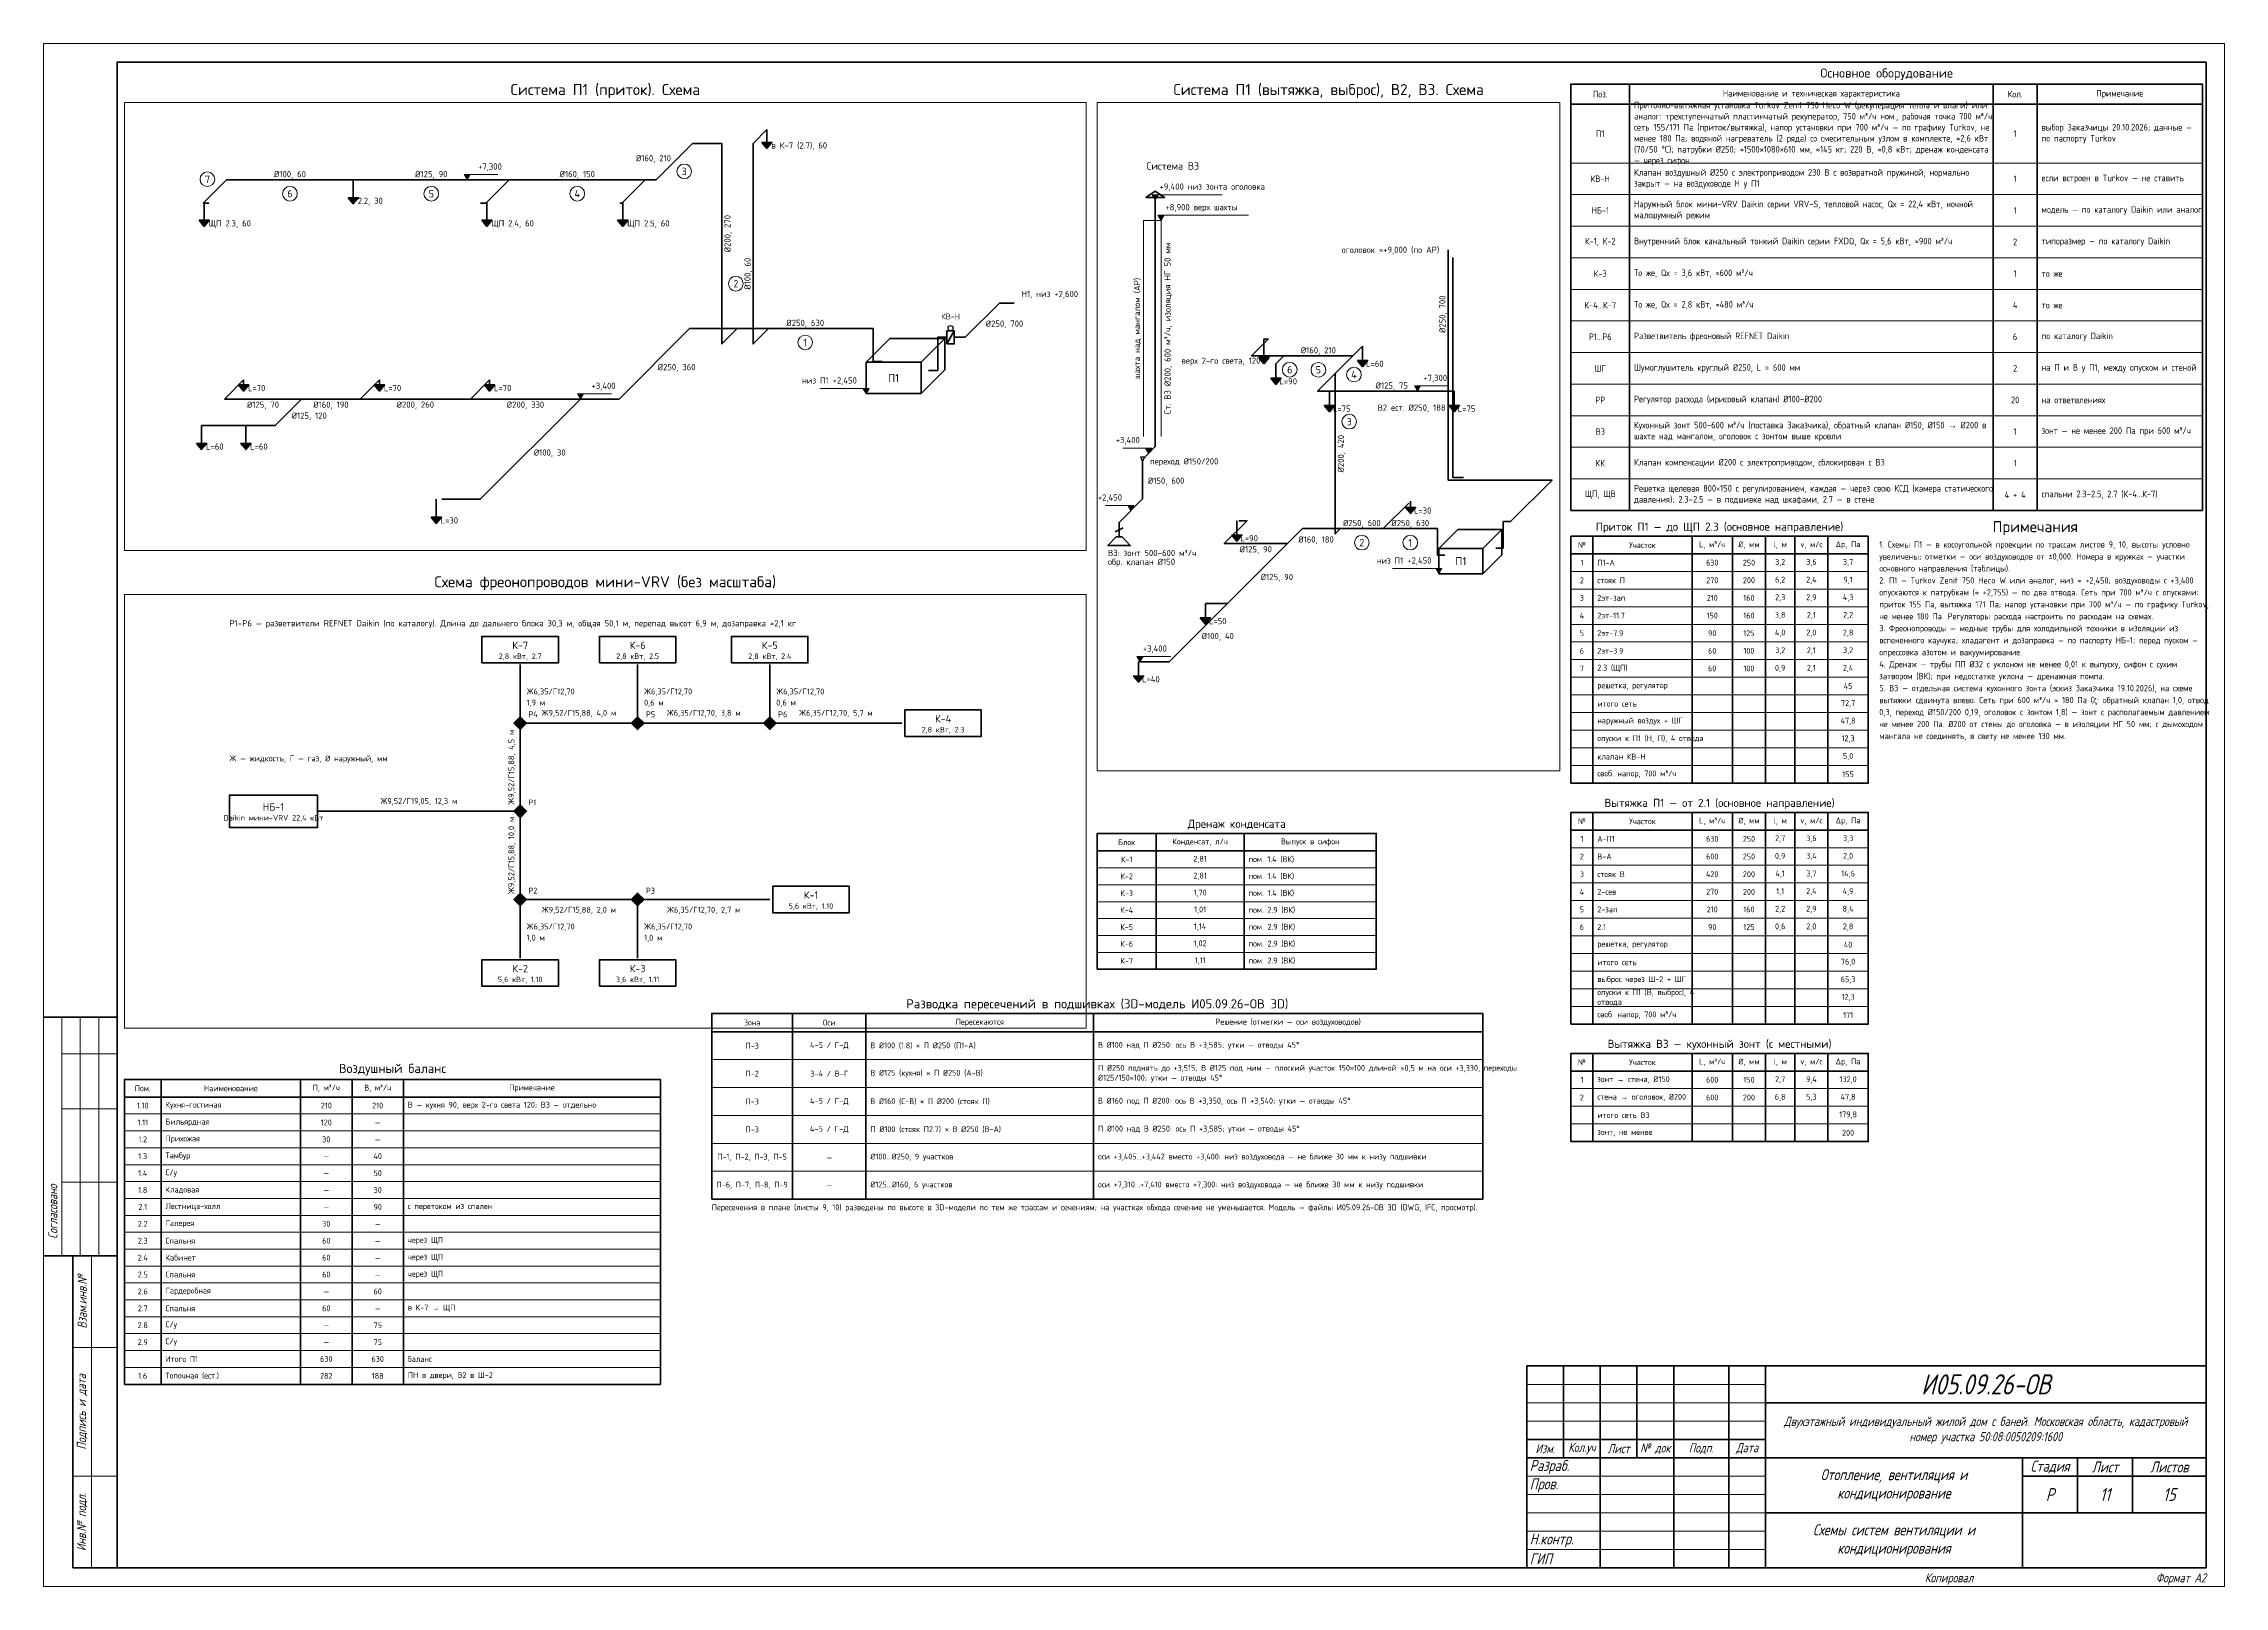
# Paper-space layout 'Лист' of a CAD drawing. Header units: millimetres. Extents: x 0 to 594, y 0 to 420.
# The model-space entities are those that its viewports show. They can reach past a viewport. Long polylines and large blocks are cut down to what shows.
import ezdxf
from ezdxf.enums import TextEntityAlignment as Align

# ---------------------------------------------------------------- set-up
doc = ezdxf.new("R2010")
doc.units = ezdxf.units.MM
doc.linetypes.add('ОВ_ШТРИХ', pattern=[330, 240, -90])
for name, color, linetype, lineweight in [('ОВ_В', 32, 'Continuous', 35), ('ОВ_Выброс', 8, 'Continuous', 35), ('ОВ_марки', 7, 'Continuous', 18), ('ОВ_Н', 3, 'Continuous', 35), ('ОВ_оборуд', 7, 'Continuous', 35), ('ОВ_П', 5, 'Continuous', 35), ('ОВ_текст', 7, 'Continuous', 18), ('ОВ_Фреон', 6, 'Continuous', 35), ('ОВ_шахты', 7, 'Continuous', 35), ('Рамка', 7, 'Continuous', 50), ('Таблицы', 7, 'Continuous', 18), ('Текст', 7, 'Continuous', 18), ('Тонкие', 8, 'Continuous', 13)]:
    doc.layers.add(name, color=color, linetype=linetype, lineweight=lineweight)
doc.layers.add('ОВ_видовые', color=8, linetype='Continuous', lineweight=13, plot=False)
doc.styles.add('GOST', font='isocpeur.ttf', dxfattribs={"width": 0.9})
doc.styles.add('GOST_I', font='isocpeur.ttf', dxfattribs={"width": 0.8})

msp = doc.modelspace()

# ---------------------------------------------------------------- hatches: boundary and pattern name
at = {"layer": 'ОВ_В'}
for points in [[(56295, -13690), (56645, -13690), (56470, -13900)], [(59655, -13790), (60005, -13790), (59830, -14000)], [(56705, -14390), (57055, -14390), (56880, -14600)], [(58525, -15320), (58875, -15320), (58700, -15530)], [(62775, -15320), (63125, -15320), (62950, -15530)], [(61285, -18790), (61635, -18790), (61460, -19000)], [(55375, -19730), (55725, -19730), (55550, -19940)], [(54305, -22550), (54655, -22550), (54480, -22760)], [(52025, -24530), (52375, -24530), (52200, -24740)]]:
    msp.add_hatch(color=32, dxfattribs=at).paths.add_polyline_path(points)
at = {"layer": 'ОВ_марки'}
for points in [[(51560, 14780), (51476, 14920), (51644, 14920)], [(54650, 8810), (54566, 8950), (54734, 8950)], [(62426, 8956), (62342, 9096), (62510, 9096)], [(52770, -8320), (52665, -8145), (52875, -8145)], [(52970, -9020), (52865, -8845), (53075, -8845)], [(61700, -14830), (61595, -14655), (61805, -14655)], [(52545, -16945), (52440, -16770), (52650, -16770)], [(51941, -18899), (51836, -18724), (52046, -18724)], [(62426, -21044), (62321, -20869), (62531, -20869)], [(52250, -24040), (52145, -23865), (52355, -23865)]]:
    msp.add_hatch(color=7, dxfattribs=at).paths.add_polyline_path(points)
at = {"layer": 'ОВ_П'}
for points in [[(59588, 15798), (59868, 15798), (59728, 15630)], [(48320, 14290), (48600, 14290), (48460, 14122)], [(44258, 13678), (44538, 13678), (44398, 13510)], [(51958, 13678), (52238, 13678), (52098, 13510)], [(55658, 13678), (55938, 13678), (55798, 13510)], [(45332, 9192), (45612, 9192), (45472, 9024)], [(49032, 9192), (49312, 9192), (49172, 9024)], [(52032, 9192), (52312, 9192), (52172, 9024)], [(44190, 7600), (44470, 7600), (44330, 7432)], [(45390, 7600), (45670, 7600), (45530, 7432)], [(50580, 5590), (50860, 5590), (50720, 5422)]]:
    msp.add_hatch(color=5, dxfattribs=at).paths.add_polyline_path(points)
at = {"layer": 'ОВ_Фреон'}
for points in [[(49780, -51000), (50000, -50780), (50220, -51000), (50000, -51220)], [(53780, -51000), (54000, -50780), (54220, -51000), (54000, -51220)], [(58280, -51000), (58500, -50780), (58720, -51000), (58500, -51220)], [(49780, -54000), (50000, -53780), (50220, -54000), (50000, -54220)], [(49780, -57000), (50000, -56780), (50220, -57000), (50000, -57220)], [(53780, -57000), (54000, -56780), (54220, -57000), (54000, -57220)]]:
    msp.add_hatch(color=6, dxfattribs=at).paths.add_polyline_path(points)

# ---------------------------------------------------------------- linework, layer by layer
at = {"layer": 'ОВ_В', "lineweight": 35}
for points in [[(52450, -8240), (52770, -8020), (53090, -8240), (52450, -8240)], [(63268, -17772), (62908, -17772), (62908, -10282)], [(56470, -13060), (56470, -13690)], [(59830, -13300), (59830, -13790)], [(56880, -13900), (56880, -14390)], [(58700, -14830), (58700, -15320)], [(62950, -14830), (62950, -15320)], [(51542, -19788), (51542, -19298), (52340, -18500), (52340, -17170)], [(61460, -18580), (61460, -18790)], [(51402, -19620), (51682, -19480)], [(55550, -19240), (55550, -19730)], [(54480, -22060), (54480, -22550)], [(52200, -24040), (52200, -24530)]]:
    msp.add_lwpolyline(points, dxfattribs=at)
at = {"layer": 'ОВ_В', "lineweight": 70}
msp.add_lwpolyline([(52340, -17170), (52770, -16720), (52770, -8320)], dxfattribs=at)
at = {"layer": 'ОВ_В', "lineweight": 50}
for points in [[(56470, -13060), (56620, -13060), (56050, -13630), (57150, -13630)], [(56880, -13900), (57150, -13630)], [(57150, -13630), (59500, -13630)], [(59500, -13630), (58900, -14230)], [(59830, -13300), (59500, -13630)], [(58700, -14830), (58300, -14830), (58900, -14230)], [(58900, -14230), (58900, -19690), (59080, -19510)], [(62950, -14830), (58700, -14830)], [(61400, -18640), (60530, -19510)], [(55620, -19240), (55900, -19240), (55120, -20020), (57270, -20020)], [(57270, -20020), (57780, -19510), (59080, -19510)], [(59080, -19510), (60530, -19510)], [(60530, -19510), (62380, -19510), (62380, -20413), (62630, -20413)], [(55230, -22060), (57270, -20020)], [(53250, -24040), (55230, -22060)], [(54480, -22060), (55230, -22060)], [(52200, -24040), (53250, -24040)]]:
    msp.add_lwpolyline(points, dxfattribs=at)
at = {"layer": 'ОВ_В'}
for points in [[(56295, -13690), (56645, -13690), (56470, -13900)], [(59655, -13790), (60005, -13790), (59830, -14000)], [(56705, -14390), (57055, -14390), (56880, -14600)], [(58525, -15320), (58875, -15320), (58700, -15530)], [(62775, -15320), (63125, -15320), (62950, -15530)], [(61285, -18790), (61635, -18790), (61460, -19000)], [(55375, -19730), (55725, -19730), (55550, -19940)], [(54305, -22550), (54655, -22550), (54480, -22760)], [(52025, -24530), (52375, -24530), (52200, -24740)]]:
    msp.add_lwpolyline(points, close=True, dxfattribs=at)
at = {"layer": 'ОВ_В', "lineweight": 25}
msp.add_lwpolyline([(52340, -17220), (52280, -17070), (52400, -17070), (52340, -17220)], dxfattribs=at)
at = {"layer": 'ОВ_В', "lineweight": 35}
msp.add_lwpolyline([(51442, -19788), (51642, -19788), (51922, -20088), (51162, -20088)], close=True, dxfattribs=at)
at = {"layer": 'ОВ_Выброс', "lineweight": 50}
msp.add_lwpolyline([(64370, -20173), (64620, -20173), (64620, -19270), (64870, -19270), (66280, -17860), (62980, -17860), (62740, -17860), (62740, -10020)], dxfattribs=at)
at = {"layer": 'ОВ_марки'}
for points in [[(51560, 14780), (51476, 14920), (51644, 14920)], [(54650, 8810), (54566, 8950), (54734, 8950)], [(62426, 8956), (62342, 9096), (62510, 9096)], [(52770, -8320), (52665, -8145), (52875, -8145)], [(52970, -9020), (52865, -8845), (53075, -8845)], [(61700, -14830), (61595, -14655), (61805, -14655)], [(52545, -16945), (52440, -16770), (52650, -16770)], [(51941, -18899), (51836, -18724), (52046, -18724)], [(62426, -21044), (62321, -20869), (62531, -20869)], [(52250, -24040), (52145, -23865), (52355, -23865)]]:
    msp.add_lwpolyline(points, close=True, dxfattribs=at)
for points in [[(51476, 14920), (52400, 14920)], [(54566, 8950), (55490, 8950)], [(61166, 9096), (62510, 9096)], [(52665, -8145), (55045, -8145)], [(52865, -8845), (55945, -8845)], [(61595, -14655), (62750, -14655)], [(51670, -16770), (52650, -16770)], [(51066, -18724), (52046, -18724)], [(60851, -20869), (62531, -20869)], [(52145, -23865), (53300, -23865)]]:
    msp.add_lwpolyline(points, dxfattribs=at)
for centre, radius in [((44486.9, 14794.3), 200), ((57473.7, 15006.3), 200), ((46735, 14400), 200), ((50585, 14400), 200), ((54560, 14400), 200), ((58880, 11948), 200), ((60770, 10350), 200), ((57350.88, -14100.88), 250), ((58325, -14105), 250), ((59535.88, -14265.88), 250), ((59375, -15868), 250), ((59805, -19985), 250), ((61455, -19985), 250)]:
    msp.add_circle(centre, radius, dxfattribs=at)
at = {"layer": 'ОВ_Н', "lineweight": 50}
msp.add_lwpolyline([(66460, 11420), (66060, 11420), (65130, 10490), (64380, 10490), (64380, 9587), (64130, 9587)], dxfattribs=at)
at = {"layer": 'ОВ_оборуд', "lineweight": 35}
for points in [[(62426, 9810), (63074, 10458), (64574, 10458), (63926, 9810)], [(63926, 8956), (64574, 9604), (64574, 10458)], [(62426, -20190), (63074, -19542), (64574, -19542), (63926, -20190)], [(63926, -21044), (64574, -20396), (64574, -19542)]]:
    msp.add_lwpolyline(points, dxfattribs=at)
at = {"layer": 'ОВ_оборуд', "lineweight": 50}
for points in [[(62426, 8956), (63926, 8956), (63926, 9810), (62426, 9810)], [(62426, -21044), (63926, -21044), (63926, -20190), (62426, -20190)]]:
    msp.add_lwpolyline(points, close=True, dxfattribs=at)
at = {"layer": 'ОВ_П', "lineweight": 50}
for points in [[(59350, 15770), (59728, 16148)], [(58500, 15770), (57700, 15770), (56710, 14780), (56410, 14780)], [(58920, 10730), (58500, 10310), (58500, 15770)], [(59770, 10730), (59350, 10310), (59350, 15770)], [(48460, 14780), (45010, 14780), (44374, 14144), (44524, 14144)], [(52710, 14780), (48460, 14780)], [(52710, 14780), (52074, 14144), (51924, 14144)], [(56410, 14780), (52710, 14780)], [(56410, 14780), (55774, 14144), (55724, 14144)], [(58920, 10730), (57620, 10730), (55700, 8810), (54650, 8810)], [(62870, 9827), (62620, 9827), (62620, 10730), (58920, 10730)], [(44950, 8810), (45472, 9332)], [(48650, 8810), (49172, 9332)], [(51650, 8810), (52172, 9332)], [(47050, 8810), (44950, 8810)], [(47050, 8810), (46330, 8090), (45530, 8090)], [(48650, 8810), (47050, 8810)], [(51650, 8810), (48650, 8810)], [(54650, 8810), (51920, 6080), (50870, 6080)], [(54650, 8810), (51650, 8810)], [(45530, 8090), (44330, 8090)]]:
    msp.add_lwpolyline(points, dxfattribs=at)
at = {"layer": 'ОВ_П', "lineweight": 35}
for points in [[(59728, 16148), (59728, 15798)], [(48460, 14780), (48460, 14290)], [(44398, 14168), (44398, 13678)], [(52098, 14168), (52098, 13678)], [(55798, 14168), (55798, 13678)], [(45472, 9332), (45472, 9192)], [(49172, 9332), (49172, 9192)], [(52172, 9332), (52172, 9192)], [(44330, 8090), (44330, 7600)], [(45530, 8090), (45530, 7600)], [(50720, 6080), (50720, 5590)]]:
    msp.add_lwpolyline(points, dxfattribs=at)
at = {"layer": 'ОВ_П'}
for points in [[(59588, 15798), (59868, 15798), (59728, 15630)], [(48320, 14290), (48600, 14290), (48460, 14122)], [(44258, 13678), (44538, 13678), (44398, 13510)], [(51958, 13678), (52238, 13678), (52098, 13510)], [(55658, 13678), (55938, 13678), (55798, 13510)], [(45332, 9192), (45612, 9192), (45472, 9024)], [(49032, 9192), (49312, 9192), (49172, 9024)], [(52032, 9192), (52312, 9192), (52172, 9024)], [(44190, 7600), (44470, 7600), (44330, 7432)], [(45390, 7600), (45670, 7600), (45530, 7432)], [(50580, 5590), (50860, 5590), (50720, 5422)]]:
    msp.add_lwpolyline(points, close=True, dxfattribs=at)
at = {"layer": 'ОВ_Фреон', "lineweight": 35}
for points in [[(48700, -48950), (51300, -48950), (51300, -48050), (48700, -48050)], [(52700, -48950), (55300, -48950), (55300, -48050), (52700, -48050)], [(57200, -48950), (59800, -48950), (59800, -48050), (57200, -48050)], [(63100, -51450), (65700, -51450), (65700, -50550), (63100, -50550)], [(40100, -54550), (43100, -54550), (43100, -53450), (40100, -53450)], [(58600, -57450), (61200, -57450), (61200, -56550), (58600, -56550)], [(48700, -59950), (51300, -59950), (51300, -59050), (48700, -59050)], [(52700, -59950), (55300, -59950), (55300, -59050), (52700, -59050)]]:
    msp.add_lwpolyline(points, close=True, dxfattribs=at)
at = {"layer": 'ОВ_Фреон', "lineweight": 50}
for points in [[(50000, -51000), (50000, -49000)], [(54000, -51000), (54000, -49000)], [(58500, -51000), (58500, -49000)], [(50000, -54000), (50000, -51000)], [(50000, -51000), (54000, -51000)], [(54000, -51000), (58500, -51000)], [(58500, -51000), (63000, -51000)], [(43100, -54000), (50000, -54000)], [(50000, -54000), (50000, -57000)], [(50000, -57000), (54000, -57000)], [(50000, -57000), (50000, -59000)], [(54000, -57000), (54000, -59000)], [(54000, -57000), (58500, -57000)]]:
    msp.add_lwpolyline(points, dxfattribs=at)
at = {"layer": 'ОВ_Фреон'}
for points in [[(49780, -51000), (50000, -50780), (50220, -51000), (50000, -51220)], [(53780, -51000), (54000, -50780), (54220, -51000), (54000, -51220)], [(58280, -51000), (58500, -50780), (58720, -51000), (58500, -51220)], [(49780, -54000), (50000, -53780), (50220, -54000), (50000, -54220)], [(49780, -57000), (50000, -56780), (50220, -57000), (50000, -57220)], [(53780, -57000), (54000, -56780), (54220, -57000), (54000, -57220)]]:
    msp.add_lwpolyline(points, close=True, dxfattribs=at)
at = {"layer": 'ОВ_шахты', "linetype": 'ОВ_ШТРИХ', "lineweight": 18, "ltscale": 1.25}
for points in [[(52370, -16370), (52370, -9020)], [(52370, -9020), (52970, -9020)], [(52970, -16370), (52970, -9020)]]:
    msp.add_lwpolyline(points, dxfattribs=at)

# ---------------------------------------------------------------- texts
at = {"layer": 'ОВ_В', "style": 'GOST'}
for s, height, p in [('Система ВЗ', 250, (52470, -7170)), ('L=60', 212.5, (59950, -13895)), ('L=90', 212.5, (57000, -14495)), ('L=75', 212.5, (58820, -15425)), ('L=75', 212.5, (63070, -15425)), ('переход Ø150/200', 212.5, (52590, -17220)), ('Ø150, 600', 212.5, (52520, -17880)), ('L=30', 212.5, (61580, -18895)), ('L=90', 212.5, (55670, -19835)), ('Ø160, 180', 212.5, (57639.75, -19879.75)), ('обр. клапан Ø150', 212.5, (51162, -20638)), ('ВЗ: зонт 500–600 м³/ч', 212.5, (51162, -20338)), ('Ø125, 90', 212.5, (56364.75, -21154.75)), ('L=50', 212.5, (54600, -22655)), ('Ø100, 40', 212.5, (54354.75, -23164.75)), ('L=40', 212.5, (52320, -24635))]:
    msp.add_text(s, height=height, dxfattribs=at).set_placement(p, align=Align.MIDDLE_LEFT)
for s, rotation, p in [('Ст. ВЗ Ø200, 600 м³/ч, изоляция НГ 50 мм', 90, (53190, -12695)), ('Ø125, 75', 360, (60825, -14638.75)), ('Ø200, 420', 90, (59091.25, -16960))]:
    msp.add_text(s, height=212.5, rotation=rotation, dxfattribs=at).set_placement(p, align=Align.MIDDLE_CENTER)
for s, p in [('Ø160, 210', (58325, -13438.75)), ('Ø250, 600', (59805, -19318.75)), ('Ø250, 630', (61455, -19318.75)), ('Ø125, 90', (56195, -20211.25))]:
    msp.add_text(s, height=212.5, dxfattribs=at).set_placement(p, align=Align.MIDDLE_CENTER)
for s, p in [('верх 2-го света, 120', (56350, -13795)), ('В2 ест. Ø250, 188', (62658, -15392))]:
    msp.add_text(s, height=212.5, dxfattribs=at).set_placement(p, align=Align.MIDDLE_RIGHT)
at = {"layer": 'ОВ_Выброс', "style": 'GOST'}
msp.add_text('оголовок ≈+9,000 (по АР)', height=212.5, dxfattribs=at).set_placement((62440, -10020), align=Align.MIDDLE_RIGHT)
msp.add_text('Ø250, 700', height=212.5, rotation=90, dxfattribs=at).set_placement((62548.75, -12215.2), align=Align.MIDDLE_CENTER)
at = {"layer": 'ОВ_марки', "style": 'GOST'}
for s, height, p in [('7', 200, (44486.9, 14794.3)), ('3', 200, (57473.7, 15006.3)), ('6', 200, (46735, 14400)), ('5', 200, (50585, 14400)), ('4', 200, (54560, 14400)), ('2', 200, (58880, 11948)), ('1', 200, (60770, 10350)), ('6', 250, (57350.88, -14100.88)), ('5', 250, (58325, -14105)), ('4', 250, (59535.88, -14265.88)), ('3', 250, (59375, -15868)), ('2', 250, (59805, -19985)), ('1', 250, (61455, -19985))]:
    msp.add_text(s, height=height, dxfattribs=at).set_placement(p, align=Align.MIDDLE_CENTER)
for s, height, p in [('+7,300', 170, (51860, 15004)), ('+3,400', 170, (54950, 9034)), ('+9,400 низ зонта оголовка', 212.5, (52920, -8040)), ('+8,900 верх шахты', 212.5, (53120, -8740)), ('+7,300', 212.5, (61900, -14550)), ('+3,400', 212.5, (52350, -23760))]:
    msp.add_text(s, height=height, dxfattribs=at).set_placement(p, align=Align.BOTTOM_LEFT)
for s, height, p in [('низ П1 +2,450', 170, (62176, 9180)), ('+3,400', 212.5, (52245, -16665)), ('+2,450', 212.5, (51641, -18619)), ('низ П1 +2,450', 212.5, (62176, -20764))]:
    msp.add_text(s, height=height, dxfattribs=at).set_placement(p, align=Align.BOTTOM_RIGHT)
at = {"layer": 'ОВ_Н', "style": 'GOST'}
for s, p in [('Н1, низ +2,600', (66660, 11670)), ('Ø250, 700', (65686.8, 10863.2))]:
    msp.add_text(s, height=170, dxfattribs=at).set_placement(p, align=Align.MIDDLE_LEFT)
msp.add_text('КВ-Н', height=160, dxfattribs=at).set_placement((64730, 10930), align=Align.BOTTOM_CENTER)
at = {"layer": 'ОВ_оборуд', "style": 'GOST'}
for height, p in [(220, (63176, 9383)), (275, (63176, -20617))]:
    msp.add_text('П1', height=height, dxfattribs=at).set_placement(p, align=Align.MIDDLE_CENTER)
at = {"layer": 'ОВ_П', "style": 'GOST'}
msp.add_text('Ø160, 210', height=170, dxfattribs=at).set_placement((57113.2, 15366.8), align=Align.MIDDLE_RIGHT)
for s, p in [('в К-7 (2.7), 60', (59848, 15714)), ('2.2, 30', (48580, 14206)), ('ЩП 2.3, 60', (44518, 13594)), ('ЩП 2.4, 60', (52218, 13594)), ('ЩП 2.5, 60', (55918, 13594)), ('Ø250, 360', (56751.8, 9678.2)), ('L=70', (45592, 9108)), ('L=70', (49292, 9108)), ('L=70', (52292, 9108)), ('Ø125, 120', (46781.8, 8358.2)), ('L=60', (44450, 7516)), ('L=60', (45650, 7516)), ('Ø100, 30', (53376.8, 7353.2)), ('L=30', (50840, 5506))]:
    msp.add_text(s, height=170, dxfattribs=at).set_placement(p, align=Align.MIDDLE_LEFT)
for s, rotation, p in [('Ø100, 60', 360, (46735, 14933)), ('Ø125, 90', 360, (50585, 14933)), ('Ø160, 150', 360, (54560, 14933)), ('Ø200, 270', 90, (58653, 13313)), ('Ø100, 60', 90, (59197, 12221)), ('Ø250, 630', 360, (60770, 10883)), ('Ø125, 70', 360, (46000, 8657)), ('Ø160, 190', 360, (47850, 8657)), ('Ø200, 260', 360, (50150, 8657)), ('Ø200, 330', 360, (53150, 8657))]:
    msp.add_text(s, height=170, rotation=rotation, dxfattribs=at).set_placement(p, align=Align.MIDDLE_CENTER)
at = {"layer": 'ОВ_текст', "style": 'GOST'}
for s, height, p in [('Р1–Р6 — разветвители REFNET Daikin (по каталогу). Длина до дальнего блока 30,3 м, общая 50,1 м, перепад высот 6,9 м, дозаправка ≈2,1 кг', 212.5, (40100, -47600)), ('Ж — жидкость, Г — газ, Ø наружный, мм', 200, (40100, -52200))]:
    msp.add_text(s, height=height, dxfattribs=at).set_placement(p, align=Align.MIDDLE_LEFT)
at = {"layer": 'ОВ_Фреон', "style": 'GOST'}
for s, height, p in [('2,8 кВт, 2.7', 187.5, (50000, -48720)), ('К-7', 250, (50000, -48350)), ('2,8 кВт, 2.5', 187.5, (54000, -48720)), ('К-6', 250, (54000, -48350)), ('2,8 кВт, 2.4', 187.5, (58500, -48720)), ('К-5', 250, (58500, -48350)), ('Ж9,52/Г15,88, 4,0 м', 200, (52000, -50650)), ('Ж6,35/Г12,70, 3,8 м', 200, (56250, -50650)), ('Ж6,35/Г12,70, 5,7 м', 200, (60750, -50650)), ('К-4', 250, (64400, -50850)), ('2,8 кВт, 2.3', 187.5, (64400, -51220)), ('НБ-1', 250, (41600, -53850)), ('Ж9,52/Г19,05, 12,3 м', 200, (46550, -53650)), ('Daikin мини-VRV 22,4 кВт', 187.5, (41600, -54220)), ('К-1', 250, (59900, -56850)), ('Ж9,52/Г15,88, 2,0 м', 200, (52000, -57350)), ('Ж6,35/Г12,70, 2,7 м', 200, (56250, -57350)), ('5,6 кВт, 1.10', 187.5, (59900, -57220)), ('К-2', 250, (50000, -59350)), ('К-3', 250, (54000, -59350)), ('5,6 кВт, 1.10', 187.5, (50000, -59720)), ('3,6 кВт, 1.11', 187.5, (54000, -59720))]:
    msp.add_text(s, height=height, dxfattribs=at).set_placement(p, align=Align.MIDDLE_CENTER)
for s, p in [('Ж6,35/Г12,70', (50220, -49920)), ('Ж6,35/Г12,70', (54220, -49920)), ('Ж6,35/Г12,70', (58720, -49920)), ('1,9 м', (50220, -50300)), ('0,6 м', (54220, -50300)), ('0,6 м', (58720, -50300)), ('Р4', (50280, -50700)), ('Р5', (54280, -50700)), ('Р6', (58780, -50700)), ('Р1', (50280, -53700)), ('Р2', (50280, -56700)), ('Р3', (54280, -56700)), ('Ж6,35/Г12,70', (50220, -57920)), ('1,0 м', (50220, -58300)), ('Ж6,35/Г12,70', (54220, -57920)), ('1,0 м', (54220, -58300))]:
    msp.add_text(s, height=200, dxfattribs=at).set_placement(p, align=Align.MIDDLE_LEFT)
for s, p in [('Ж9,52/Г15,88, 4,5 м', (49700, -52500)), ('Ж9,52/Г15,88, 10,0 м', (49700, -55500))]:
    msp.add_text(s, height=200, rotation=90, dxfattribs=at).set_placement(p, align=Align.MIDDLE_CENTER)
at = {"layer": 'ОВ_шахты', "style": 'GOST'}
msp.add_text('шахта над мангалом (АР)', height=212.5, rotation=90, dxfattribs=at).set_placement((52150, -12695), align=Align.MIDDLE_CENTER)

# ---------------------------------------------------------------- next in the draw order: wipeouts: each hides what was drawn before it
msp.add_wipeout([(64630, 10310), (64830, 10310), (64830, 10670), (64630, 10670)])

# ---------------------------------------------------------------- next in the draw order: linework, layer by layer
at = {"layer": 'ОВ_Н', "lineweight": 35}
msp.add_lwpolyline([(64630, 10310), (64830, 10310), (64830, 10670), (64630, 10670)], close=True, dxfattribs=at)
msp.add_lwpolyline([(64630, 10310), (64830, 10670)], dxfattribs=at)
at = {"layer": 'ОВ_Н', "lineweight": 25}
msp.add_circle((64730, 10740), 70, dxfattribs=at)

psp = doc.layouts.new('Лист')

# ---------------------------------------------------------------- linework, layer by layer
at = {"layer": 'Рамка', "lineweight": 50}
for points in [[(20, 5), (589, 5), (589, 415), (20, 415)], [(404, 5), (589, 5), (589, 60), (404, 60)]]:
    psp.add_lwpolyline(points, close=True, dxfattribs=at)
at = {"layer": 'Таблицы', "lineweight": 50}
for p, q in [((432, 409), (432, 292.9)), ((531, 409), (531, 292.9)), ((543, 409), (543, 292.9)), ((416, 403.5), (588, 403.5)), ((422, 285.9), (422, 218.7)), ((449, 285.9), (449, 218.7)), ((460, 285.9), (460, 218.7)), ((469, 285.9), (469, 218.7)), ((477, 285.9), (477, 218.7)), ((486, 285.9), (486, 218.7)), ((416, 281.1), (497, 281.1)), ((422, 210.7), (422, 153.1)), ((449, 210.7), (449, 153.1)), ((460, 210.7), (460, 153.1)), ((469, 210.7), (469, 153.1)), ((477, 210.7), (477, 153.1)), ((486, 210.7), (486, 153.1)), ((303, 205), (303, 168)), ((327, 205), (327, 168)), ((416, 205.9), (497, 205.9)), ((287, 200.2), (363, 200.2)), ((0, 155), (20, 155)), ((204, 156), (204, 105.4)), ((224, 156), (224, 105.4)), ((286, 156), (286, 105.4)), ((182, 151), (392, 151)), ((422, 145.1), (422, 121.1)), ((449, 145.1), (449, 121.1)), ((460, 145.1), (460, 121.1)), ((469, 145.1), (469, 121.1)), ((477, 145.1), (477, 121.1)), ((486, 145.1), (486, 121.1)), ((32, 138), (32, 55)), ((70, 138), (70, 55)), ((84, 138), (84, 55)), ((98, 138), (98, 55)), ((416, 140.3), (497, 140.3)), ((22, 133.2), (168, 133.2)), ((0, 90), (20, 90)), ((8, 5), (8, 90)), ((414, 35), (414, 60)), ((424, 5), (424, 60)), ((434, 35), (434, 60)), ((444, 5), (444, 60)), ((459, 5), (459, 60)), ((469, 5), (469, 60)), ((469, 50), (589, 50)), ((404, 40), (469, 40)), ((404, 35), (589, 35)), ((539, 5), (539, 35)), ((539, 30), (589, 30)), ((554, 20), (554, 35)), ((569, 20), (569, 35)), ((469, 20), (589, 20)), ((8, 5), (20, 5))]:
    psp.add_line(p, q, dxfattribs=at)
at = {"layer": 'Таблицы', "lineweight": 18}
for p, q in [((416, 387.5), (588, 387.5)), ((416, 378.9), (588, 378.9)), ((416, 370.3), (588, 370.3)), ((416, 361.7), (588, 361.7)), ((416, 353.1), (588, 353.1)), ((416, 344.5), (588, 344.5)), ((416, 335.9), (588, 335.9)), ((416, 327.3), (588, 327.3)), ((416, 318.7), (588, 318.7)), ((416, 310.1), (588, 310.1)), ((416, 301.5), (588, 301.5)), ((416, 292.9), (588, 292.9)), ((416, 276.3), (497, 276.3)), ((416, 271.5), (497, 271.5)), ((416, 266.7), (497, 266.7)), ((416, 261.9), (497, 261.9)), ((416, 257.1), (497, 257.1)), ((416, 252.3), (497, 252.3)), ((416, 247.5), (497, 247.5)), ((416, 242.7), (497, 242.7)), ((416, 237.9), (497, 237.9)), ((416, 233.1), (497, 233.1)), ((416, 228.3), (497, 228.3)), ((416, 223.5), (497, 223.5)), ((416, 218.7), (497, 218.7)), ((416, 201.1), (497, 201.1)), ((416, 196.3), (497, 196.3)), ((287, 195.6), (363, 195.6)), ((287, 191), (363, 191)), ((416, 191.5), (497, 191.5)), ((287, 186.4), (363, 186.4)), ((416, 186.7), (497, 186.7)), ((287, 181.8), (363, 181.8)), ((416, 181.9), (497, 181.9)), ((287, 177.2), (363, 177.2)), ((287, 172.6), (363, 172.6)), ((416, 177.1), (497, 177.1)), ((416, 172.3), (497, 172.3)), ((287, 168), (363, 168)), ((416, 167.5), (497, 167.5)), ((416, 162.7), (497, 162.7)), ((416, 157.9), (497, 157.9)), ((416, 153.1), (497, 153.1)), ((182, 143.4), (392, 143.4)), ((182, 135.8), (392, 135.8)), ((416, 135.5), (497, 135.5)), ((416, 130.7), (497, 130.7)), ((22, 128.6), (168, 128.6)), ((182, 128.2), (392, 128.2)), ((416, 125.9), (497, 125.9)), ((22, 124), (168, 124)), ((22, 119.4), (168, 119.4)), ((182, 120.6), (392, 120.6)), ((416, 121.1), (497, 121.1)), ((22, 114.8), (168, 114.8)), ((182, 113), (392, 113)), ((22, 110.2), (168, 110.2)), ((22, 105.6), (168, 105.6)), ((22, 101), (168, 101)), ((182, 105.4), (392, 105.4)), ((22, 96.4), (168, 96.4)), ((22, 91.8), (168, 91.8)), ((22, 87.2), (168, 87.2)), ((22, 82.6), (168, 82.6)), ((22, 78), (168, 78)), ((22, 73.4), (168, 73.4)), ((22, 68.8), (168, 68.8)), ((22, 64.2), (168, 64.2)), ((22, 59.6), (168, 59.6)), ((22, 55), (168, 55)), ((404, 55), (469, 55)), ((404, 50), (469, 50)), ((404, 45), (469, 45)), ((404, 30), (469, 30)), ((404, 25), (469, 25)), ((404, 20), (469, 20)), ((404, 15), (469, 15)), ((404, 10), (469, 10))]:
    psp.add_line(p, q, dxfattribs=at)
at = {"layer": 'Таблицы'}
for p, q in [((5, 90), (5, 155)), ((10, 90), (10, 155)), ((15, 90), (15, 155)), ((5, 145), (20, 145)), ((5, 130), (20, 130)), ((5, 110), (20, 110)), ((13, 5), (13, 90)), ((8, 65), (20, 65)), ((8, 30), (20, 30))]:
    psp.add_line(p, q, dxfattribs=at)
at = {"layer": 'Таблицы', "lineweight": 50}
for points in [[(416, 292.9), (588, 292.9), (588, 409), (416, 409)], [(416, 218.7), (497, 218.7), (497, 285.9), (416, 285.9)], [(416, 153.1), (497, 153.1), (497, 210.7), (416, 210.7)], [(287, 168), (363, 168), (363, 205), (287, 205)], [(182, 105.4), (392, 105.4), (392, 156), (182, 156)], [(416, 121.1), (497, 121.1), (497, 145.1), (416, 145.1)], [(22, 55), (168, 55), (168, 138), (22, 138)]]:
    psp.add_lwpolyline(points, close=True, dxfattribs=at)
at = {"layer": 'Тонкие'}
psp.add_lwpolyline([(0, 0), (594, 0), (594, 420), (0, 420)], close=True, dxfattribs=at)

# ---------------------------------------------------------------- texts
at = {"layer": 'Текст', "style": 'GOST'}
for s, height, p in [('Основное оборудование', 2.5, (502, 412)), ('Система П1 (приток). Схема', 3, (153, 407.5)), ('Система П1 (вытяжка, выброс), В2, ВЗ. Схема', 3, (350, 407.5)), ('Приток П1 — до ЩП 2.3 (основное направление)', 2.2, (456.5, 288.5)), ('Примечания', 3, (542.5, 288.5)), ('Схема фреонопроводов мини-VRV (без масштаба)', 3, (153, 273.5)), ('Вытяжка П1 — от 2.1 (основное направление)', 2.2, (456.5, 213.3)), ('Дренаж конденсата', 2.2, (325, 207.6)), ('Разводка пересечений в подшивках (3D-модель И05.09.26-ОВ 3D)', 2.5, (287, 158.6)), ('Вытяжка ВЗ — кухонный зонт (с местными)', 2.2, (456.5, 147.7)), ('Воздушный баланс', 2.5, (95, 141))]:
    psp.add_text(s, height=height, dxfattribs=at).set_placement(p, align=Align.MIDDLE_CENTER)
at = {"layer": 'Текст'}
for s, insert, char_height, width, attachment_point, style in [('Поз.', (424, 406.25), 1.8, 14, 5, 'GOST'), ('Приточно-вытяжная установка Turkov Zenit 750 Heco W (рекуперация тепла и влаги) или аналог: трехступенчатый пластинчатый рекуператор, 750 м³/ч ном., рабочая точка 700 м³/ч; сеть 155/171 Па (приток/вытяжка), напор установки при 700 м³/ч — по графику Turkov, не менее 180 Па; водяной нагреватель (2 ряда) со смесительным узлом в комплекте, ≈2,6 кВт (70/50 °С); патрубки Ø250; ≈1500×1080×610 мм, ≈145 кг; 220 В, ≈0,8 кВт; дренаж конденсата — через сифон', (433.2, 395.5), 1.8, 96.6, 4, 'GOST'), ('Наименование и техническая характеристика', (481.5, 406.25), 1.8, 97, 5, 'GOST'), ('Кол.', (537, 406.25), 1.8, 10, 5, 'GOST'), ('Примечание', (565.5, 406.25), 1.8, 43, 5, 'GOST'), ('выбор Заказчицы 20.10.2026; данные — по паспорту Turkov', (544.2, 395.5), 1.8, 42.6, 4, 'GOST'), ('П1', (424, 395.5), 1.8, 14, 5, 'GOST'), ('1', (537, 395.5), 1.8, 10, 5, 'GOST'), ('КВ-Н', (424, 383.2), 1.8, 14, 5, 'GOST'), ('Клапан воздушный Ø250 с электроприводом 230 В с возвратной пружиной, нормально закрыт — на воздуховоде Н у П1', (433.2, 383.2), 1.8, 96.6, 4, 'GOST'), ('1', (537, 383.2), 1.8, 10, 5, 'GOST'), ('если встроен в Turkov — не ставить', (544.2, 383.2), 1.8, 42.6, 4, 'GOST'), ('НБ-1', (424, 374.6), 1.8, 14, 5, 'GOST'), ('Наружный блок мини-VRV Daikin серии VRV-S, тепловой насос, Qх = 22,4 кВт, ночной малошумный режим', (433.2, 374.6), 1.8, 96.6, 4, 'GOST'), ('1', (537, 374.6), 1.8, 10, 5, 'GOST'), ('модель — по каталогу Daikin или аналог', (544.2, 374.6), 1.8, 42.6, 4, 'GOST'), ('К-1, К-2', (424, 366), 1.8, 14, 5, 'GOST'), ('Внутренний блок канальный тонкий Daikin серии FXDQ, Qх = 5,6 кВт, ≈900 м³/ч', (433.2, 366), 1.8, 96.6, 4, 'GOST'), ('2', (537, 366), 1.8, 10, 5, 'GOST'), ('типоразмер — по каталогу Daikin', (544.2, 366), 1.8, 42.6, 4, 'GOST'), ('К-3', (424, 357.4), 1.8, 14, 5, 'GOST'), ('То же, Qх = 3,6 кВт, ≈600 м³/ч', (433.2, 357.4), 1.8, 96.6, 4, 'GOST'), ('1', (537, 357.4), 1.8, 10, 5, 'GOST'), ('то же', (544.2, 357.4), 1.8, 42.6, 4, 'GOST'), ('К-4...К-7', (424, 348.8), 1.8, 14, 5, 'GOST'), ('То же, Qх = 2,8 кВт, ≈480 м³/ч', (433.2, 348.8), 1.8, 96.6, 4, 'GOST'), ('4', (537, 348.8), 1.8, 10, 5, 'GOST'), ('то же', (544.2, 348.8), 1.8, 42.6, 4, 'GOST'), ('Р1...Р6', (424, 340.2), 1.8, 14, 5, 'GOST'), ('Разветвитель фреоновый REFNET Daikin', (433.2, 340.2), 1.8, 96.6, 4, 'GOST'), ('6', (537, 340.2), 1.8, 10, 5, 'GOST'), ('по каталогу Daikin', (544.2, 340.2), 1.8, 42.6, 4, 'GOST'), ('Шумоглушитель круглый Ø250, L = 600 мм', (433.2, 331.6), 1.8, 96.6, 4, 'GOST'), ('на П и В у П1, между опуском и стеной', (544.2, 331.6), 1.8, 42.6, 4, 'GOST'), ('ШГ', (424, 331.6), 1.8, 14, 5, 'GOST'), ('2', (537, 331.6), 1.8, 10, 5, 'GOST'), ('РР', (424, 323), 1.8, 14, 5, 'GOST'), ('Регулятор расхода (ирисовый клапан) Ø100–Ø200', (433.2, 323), 1.8, 96.6, 4, 'GOST'), ('20', (537, 323), 1.8, 10, 5, 'GOST'), ('на ответвлениях', (544.2, 323), 1.8, 42.6, 4, 'GOST'), ('ВЗ', (424, 314.4), 1.8, 14, 5, 'GOST'), ('Кухонный зонт 500–600 м³/ч (поставка Заказчика), обратный клапан Ø150, Ø150 → Ø200 в шахте над мангалом, оголовок с зонтом выше кровли', (433.2, 314.4), 1.8, 96.6, 4, 'GOST'), ('1', (537, 314.4), 1.8, 10, 5, 'GOST'), ('зонт — не менее 200 Па при 600 м³/ч', (544.2, 314.4), 1.8, 42.6, 4, 'GOST'), ('КК', (424, 305.8), 1.8, 14, 5, 'GOST'), ('Клапан компенсации Ø200 с электроприводом, сблокирован с ВЗ', (433.2, 305.8), 1.8, 96.6, 4, 'GOST'), ('1', (537, 305.8), 1.8, 10, 5, 'GOST'), ('ЩП, ЩВ', (424, 297.2), 1.8, 14, 5, 'GOST'), ('Решетка щелевая 800×150 с регулированием, каждая — через свою КСД (камера статического давления); 2.3–2.5 — в подшивке над шкафами, 2.7 — в стене', (433.2, 297.2), 1.8, 96.6, 4, 'GOST'), ('4 + 4', (537, 297.2), 1.8, 10, 5, 'GOST'), ('спальни 2.3–2.5, 2.7 (К-4...К-7)', (544.2, 297.2), 1.8, 42.6, 4, 'GOST'), ('№', (419, 283.5), 1.6, 4, 5, 'GOST'), ('1', (419, 278.7), 1.6, 4, 5, 'GOST'), ('П1-A', (423.2, 278.7), 1.6, 24.6, 4, 'GOST'), ('Участок', (435.5, 283.5), 1.6, 25, 5, 'GOST'), ('L, м³/ч', (454.5, 283.5), 1.6, 9, 5, 'GOST'), ('630', (454.5, 278.7), 1.6, 9, 5, 'GOST'), ('Ø, мм', (464.5, 283.5), 1.6, 7, 5, 'GOST'), ('250', (464.5, 278.7), 1.6, 7, 5, 'GOST'), ('l, м', (473, 283.5), 1.6, 6, 5, 'GOST'), ('3,2', (473, 278.7), 1.6, 6, 5, 'GOST'), ('v, м/с', (481.5, 283.5), 1.6, 7, 5, 'GOST'), ('3,6', (481.5, 278.7), 1.6, 7, 5, 'GOST'), ('Δp, Па', (491.5, 283.5), 1.6, 9, 5, 'GOST'), ('3,7', (491.5, 278.7), 1.6, 9, 5, 'GOST'), ('2', (419, 273.9), 1.6, 4, 5, 'GOST'), ('стояк П', (423.2, 273.9), 1.6, 24.6, 4, 'GOST'), ('270', (454.5, 273.9), 1.6, 9, 5, 'GOST'), ('200', (464.5, 273.9), 1.6, 7, 5, 'GOST'), ('6,2', (473, 273.9), 1.6, 6, 5, 'GOST'), ('2,4', (481.5, 273.9), 1.6, 7, 5, 'GOST'), ('9,1', (491.5, 273.9), 1.6, 9, 5, 'GOST'), ('3', (419, 269.1), 1.6, 4, 5, 'GOST'), ('2эт-зап', (423.2, 269.1), 1.6, 24.6, 4, 'GOST'), ('210', (454.5, 269.1), 1.6, 9, 5, 'GOST'), ('160', (464.5, 269.1), 1.6, 7, 5, 'GOST'), ('2,3', (473, 269.1), 1.6, 6, 5, 'GOST'), ('2,9', (481.5, 269.1), 1.6, 7, 5, 'GOST'), ('4,3', (491.5, 269.1), 1.6, 9, 5, 'GOST'), ('4', (419, 264.3), 1.6, 4, 5, 'GOST'), ('2эт-11.7', (423.2, 264.3), 1.6, 24.6, 4, 'GOST'), ('150', (454.5, 264.3), 1.6, 9, 5, 'GOST'), ('160', (464.5, 264.3), 1.6, 7, 5, 'GOST'), ('3,8', (473, 264.3), 1.6, 6, 5, 'GOST'), ('2,1', (481.5, 264.3), 1.6, 7, 5, 'GOST'), ('2,2', (491.5, 264.3), 1.6, 9, 5, 'GOST'), ('5', (419, 259.5), 1.6, 4, 5, 'GOST'), ('6', (419, 254.7), 1.6, 4, 5, 'GOST'), ('2эт-7.9', (423.2, 259.5), 1.6, 24.6, 4, 'GOST'), ('2эт-3.9', (423.2, 254.7), 1.6, 24.6, 4, 'GOST'), ('90', (454.5, 259.5), 1.6, 9, 5, 'GOST'), ('60', (454.5, 254.7), 1.6, 9, 5, 'GOST'), ('125', (464.5, 259.5), 1.6, 7, 5, 'GOST'), ('100', (464.5, 254.7), 1.6, 7, 5, 'GOST'), ('4,0', (473, 259.5), 1.6, 6, 5, 'GOST'), ('3,2', (473, 254.7), 1.6, 6, 5, 'GOST'), ('2,0', (481.5, 259.5), 1.6, 7, 5, 'GOST'), ('2,1', (481.5, 254.7), 1.6, 7, 5, 'GOST'), ('2,8', (491.5, 259.5), 1.6, 9, 5, 'GOST'), ('3,2', (491.5, 254.7), 1.6, 9, 5, 'GOST'), ('7', (419, 249.9), 1.6, 4, 5, 'GOST'), ('2.3 (ЩП)', (423.2, 249.9), 1.6, 24.6, 4, 'GOST'), ('60', (454.5, 249.9), 1.6, 9, 5, 'GOST'), ('100', (464.5, 249.9), 1.6, 7, 5, 'GOST'), ('0,9', (473, 249.9), 1.6, 6, 5, 'GOST'), ('2,1', (481.5, 249.9), 1.6, 7, 5, 'GOST'), ('2,4', (491.5, 249.9), 1.6, 9, 5, 'GOST'), ('решетка, регулятор', (423.2, 245.1), 1.6, 24.6, 4, 'GOST'), ('45', (491.5, 245.1), 1.6, 9, 5, 'GOST'), ('итого сеть', (423.2, 240.3), 1.6, 24.6, 4, 'GOST'), ('72,7', (491.5, 240.3), 1.6, 9, 5, 'GOST'), ('опуски к П1 (Н, П), 4 отвода', (423.2, 230.7), 1.6, 24.6, 4, 'GOST'), ('наружный воздух + ШГ', (423.2, 235.5), 1.6, 24.6, 4, 'GOST'), ('47,8', (491.5, 235.5), 1.6, 9, 5, 'GOST'), ('12,3', (491.5, 230.7), 1.6, 9, 5, 'GOST'), ('клапан КВ-Н', (423.2, 225.9), 1.6, 24.6, 4, 'GOST'), ('5,0', (491.5, 225.9), 1.6, 9, 5, 'GOST'), ('своб. напор, 700 м³/ч', (423.2, 221.1), 1.6, 24.6, 4, 'GOST'), ('155', (491.5, 221.1), 1.6, 9, 5, 'GOST'), ('№', (419, 208.3), 1.6, 4, 5, 'GOST'), ('Участок', (435.5, 208.3), 1.6, 25, 5, 'GOST'), ('L, м³/ч', (454.5, 208.3), 1.6, 9, 5, 'GOST'), ('Ø, мм', (464.5, 208.3), 1.6, 7, 5, 'GOST'), ('l, м', (473, 208.3), 1.6, 6, 5, 'GOST'), ('v, м/с', (481.5, 208.3), 1.6, 7, 5, 'GOST'), ('Δp, Па', (491.5, 208.3), 1.6, 9, 5, 'GOST'), ('Блок', (295, 202.6), 1.6, 14, 5, 'GOST'), ('Конденсат, л/ч', (315, 202.6), 1.6, 22, 5, 'GOST'), ('Выпуск в сифон', (345, 202.6), 1.6, 34, 5, 'GOST'), ('1', (419, 203.5), 1.6, 4, 5, 'GOST'), ('A-П1', (423.2, 203.5), 1.6, 24.6, 4, 'GOST'), ('630', (454.5, 203.5), 1.6, 9, 5, 'GOST'), ('250', (464.5, 203.5), 1.6, 7, 5, 'GOST'), ('2,7', (473, 203.5), 1.6, 6, 5, 'GOST'), ('3,6', (481.5, 203.5), 1.6, 7, 5, 'GOST'), ('3,3', (491.5, 203.5), 1.6, 9, 5, 'GOST'), ('К-1', (295, 197.9), 1.6, 14, 5, 'GOST'), ('2,81', (315, 197.9), 1.6, 22, 5, 'GOST'), ('пом. 1.4 (ВК)', (328.2, 197.9), 1.6, 33.6, 4, 'GOST'), ('2', (419, 198.7), 1.6, 4, 5, 'GOST'), ('B-A', (423.2, 198.7), 1.6, 24.6, 4, 'GOST'), ('600', (454.5, 198.7), 1.6, 9, 5, 'GOST'), ('250', (464.5, 198.7), 1.6, 7, 5, 'GOST'), ('0,9', (473, 198.7), 1.6, 6, 5, 'GOST'), ('3,4', (481.5, 198.7), 1.6, 7, 5, 'GOST'), ('2,0', (491.5, 198.7), 1.6, 9, 5, 'GOST'), ('К-2', (295, 193.3), 1.6, 14, 5, 'GOST'), ('2,81', (315, 193.3), 1.6, 22, 5, 'GOST'), ('пом. 1.4 (ВК)', (328.2, 193.3), 1.6, 33.6, 4, 'GOST'), ('3', (419, 193.9), 1.6, 4, 5, 'GOST'), ('стояк В', (423.2, 193.9), 1.6, 24.6, 4, 'GOST'), ('420', (454.5, 193.9), 1.6, 9, 5, 'GOST'), ('200', (464.5, 193.9), 1.6, 7, 5, 'GOST'), ('4,1', (473, 193.9), 1.6, 6, 5, 'GOST'), ('1,1', (473, 189.1), 1.6, 6, 5, 'GOST'), ('2,4', (481.5, 189.1), 1.6, 7, 5, 'GOST'), ('3,7', (481.5, 193.9), 1.6, 7, 5, 'GOST'), ('14,6', (491.5, 193.9), 1.6, 9, 5, 'GOST'), ('4,9', (491.5, 189.1), 1.6, 9, 5, 'GOST'), ('К-4', (295, 184.1), 1.6, 14, 5, 'GOST'), ('К-3', (295, 188.7), 1.6, 14, 5, 'GOST'), ('1,70', (315, 188.7), 1.6, 22, 5, 'GOST'), ('1,01', (315, 184.1), 1.6, 22, 5, 'GOST'), ('пом. 1.4 (ВК)', (328.2, 188.7), 1.6, 33.6, 4, 'GOST'), ('пом. 2.9 (ВК)', (328.2, 184.1), 1.6, 33.6, 4, 'GOST'), ('4', (419, 189.1), 1.6, 4, 5, 'GOST'), ('5', (419, 184.3), 1.6, 4, 5, 'GOST'), ('2-сев', (423.2, 189.1), 1.6, 24.6, 4, 'GOST'), ('2-зап', (423.2, 184.3), 1.6, 24.6, 4, 'GOST'), ('270', (454.5, 189.1), 1.6, 9, 5, 'GOST'), ('210', (454.5, 184.3), 1.6, 9, 5, 'GOST'), ('200', (464.5, 189.1), 1.6, 7, 5, 'GOST'), ('160', (464.5, 184.3), 1.6, 7, 5, 'GOST'), ('2,2', (473, 184.3), 1.6, 6, 5, 'GOST'), ('2,9', (481.5, 184.3), 1.6, 7, 5, 'GOST'), ('8,4', (491.5, 184.3), 1.6, 9, 5, 'GOST'), ('К-5', (295, 179.5), 1.6, 14, 5, 'GOST'), ('1,14', (315, 179.5), 1.6, 22, 5, 'GOST'), ('пом. 2.9 (ВК)', (328.2, 179.5), 1.6, 33.6, 4, 'GOST'), ('6', (419, 179.5), 1.6, 4, 5, 'GOST'), ('2.1', (423.2, 179.5), 1.6, 24.6, 4, 'GOST'), ('90', (454.5, 179.5), 1.6, 9, 5, 'GOST'), ('125', (464.5, 179.5), 1.6, 7, 5, 'GOST'), ('0,6', (473, 179.5), 1.6, 6, 5, 'GOST'), ('2,0', (481.5, 179.5), 1.6, 7, 5, 'GOST'), ('2,8', (491.5, 179.5), 1.6, 9, 5, 'GOST'), ('К-6', (295, 174.9), 1.6, 14, 5, 'GOST'), ('1,02', (315, 174.9), 1.6, 22, 5, 'GOST'), ('пом. 2.9 (ВК)', (328.2, 174.9), 1.6, 33.6, 4, 'GOST'), ('решетка, регулятор', (423.2, 174.7), 1.6, 24.6, 4, 'GOST'), ('40', (491.5, 174.7), 1.6, 9, 5, 'GOST'), ('К-7', (295, 170.3), 1.6, 14, 5, 'GOST'), ('1,11', (315, 170.3), 1.6, 22, 5, 'GOST'), ('пом. 2.9 (ВК)', (328.2, 170.3), 1.6, 33.6, 4, 'GOST'), ('итого сеть', (423.2, 169.9), 1.6, 24.6, 4, 'GOST'), ('76,0', (491.5, 169.9), 1.6, 9, 5, 'GOST'), ('опуски к П1 (В, выброс), 4 отвода', (423.2, 160.3), 1.6, 24.6, 4, 'GOST'), ('выброс через Ш-2 + ШГ', (423.2, 165.1), 1.6, 24.6, 4, 'GOST'), ('65,3', (491.5, 165.1), 1.6, 9, 5, 'GOST'), ('12,3', (491.5, 160.3), 1.6, 9, 5, 'GOST'), ('Пересекаются', (255, 153.5), 1.6, 60, 5, 'GOST'), ('Решение (отметки — оси воздуховодов)', (339, 153.5), 1.6, 104, 5, 'GOST'), ('своб. напор, 700 м³/ч', (423.2, 155.5), 1.6, 24.6, 4, 'GOST'), ('171', (491.5, 155.5), 1.6, 9, 5, 'GOST'), ('Зона', (193, 153.5), 1.6, 20, 5, 'GOST'), ('Оси', (214, 153.5), 1.6, 18, 5, 'GOST'), ('П-3', (193, 147.2), 1.6, 20, 5, 'GOST'), ('4–5 / Г–Д', (214, 147.2), 1.6, 18, 5, 'GOST'), ('В Ø100 (1.8) × П Ø250 (П1-A)', (225.2, 147.2), 1.6, 59.6, 4, 'GOST'), ('В Ø100 над П Ø250: ось В +3,585; утки — отводы 45°', (287.2, 147.2), 1.6, 103.6, 4, 'GOST'), ('№', (419, 142.7), 1.6, 4, 5, 'GOST'), ('Участок', (435.5, 142.7), 1.6, 25, 5, 'GOST'), ('L, м³/ч', (454.5, 142.7), 1.6, 9, 5, 'GOST'), ('Ø, мм', (464.5, 142.7), 1.6, 7, 5, 'GOST'), ('l, м', (473, 142.7), 1.6, 6, 5, 'GOST'), ('v, м/с', (481.5, 142.7), 1.6, 7, 5, 'GOST'), ('Δp, Па', (491.5, 142.7), 1.6, 9, 5, 'GOST'), ('Примечание', (133, 135.6), 1.6, 68, 5, 'GOST'), ('П-2', (193, 139.6), 1.6, 20, 5, 'GOST'), ('3–4 / В–Г', (214, 139.6), 1.6, 18, 5, 'GOST'), ('В Ø125 (кухня) × П Ø250 (A-B)', (225.2, 139.6), 1.6, 59.6, 4, 'GOST'), ('П Ø250 поднять до +3,515; В Ø125 под ним — плоский участок 150×100 длиной ≈0,5 м на оси +3,330, переходы Ø125/150×100; утки — отводы 45°', (287.2, 139.6), 1.6, 103.6, 4, 'GOST'), ('1', (419, 137.9), 1.6, 4, 5, 'GOST'), ('зонт → стена, Ø150', (423.2, 137.9), 1.6, 24.6, 4, 'GOST'), ('600', (454.5, 137.9), 1.6, 9, 5, 'GOST'), ('150', (464.5, 137.9), 1.6, 7, 5, 'GOST'), ('2,7', (473, 137.9), 1.6, 6, 5, 'GOST'), ('9,4', (481.5, 137.9), 1.6, 7, 5, 'GOST'), ('132,0', (491.5, 137.9), 1.6, 9, 5, 'GOST'), ('Пом.', (27, 135.6), 1.6, 8, 5, 'GOST'), ('1.10', (27, 130.9), 1.6, 8, 5, 'GOST'), ('Кухня-гостиная', (33.2, 130.9), 1.6, 35.6, 4, 'GOST'), ('Наименование', (51, 135.6), 1.6, 36, 5, 'GOST'), ('П, м³/ч', (77, 135.6), 1.6, 12, 5, 'GOST'), ('210', (77, 130.9), 1.6, 12, 5, 'GOST'), ('В, м³/ч', (91, 135.6), 1.6, 12, 5, 'GOST'), ('210', (91, 130.9), 1.6, 12, 5, 'GOST'), ('В — кухня 90, верх 2-го света 120; ВЗ — отдельно', (99.2, 130.9), 1.6, 67.6, 4, 'GOST'), ('П-3', (193, 132), 1.6, 20, 5, 'GOST'), ('4–5 / Г–Д', (214, 132), 1.6, 18, 5, 'GOST'), ('В Ø160 (С-B) × П Ø200 (стояк П)', (225.2, 132), 1.6, 59.6, 4, 'GOST'), ('В Ø160 под П Ø200: ось В +3,350, ось П +3,540; утки — отводы 45°', (287.2, 132), 1.6, 103.6, 4, 'GOST'), ('2', (419, 133.1), 1.6, 4, 5, 'GOST'), ('стена → оголовок, Ø200', (423.2, 133.1), 1.6, 24.6, 4, 'GOST'), ('600', (454.5, 133.1), 1.6, 9, 5, 'GOST'), ('200', (464.5, 133.1), 1.6, 7, 5, 'GOST'), ('6,8', (473, 133.1), 1.6, 6, 5, 'GOST'), ('5,3', (481.5, 133.1), 1.6, 7, 5, 'GOST'), ('47,8', (491.5, 133.1), 1.6, 9, 5, 'GOST'), ('1.11', (27, 126.3), 1.6, 8, 5, 'GOST'), ('Бильярдная', (33.2, 126.3), 1.6, 35.6, 4, 'GOST'), ('120', (77, 126.3), 1.6, 12, 5, 'GOST'), ('—', (91, 126.3), 1.6, 12, 5, 'GOST'), ('П-3', (193, 124.4), 1.6, 20, 5, 'GOST'), ('4–5 / Г–Д', (214, 124.4), 1.6, 18, 5, 'GOST'), ('П Ø100 (стояк П2.7) × В Ø250 (B-A)', (225.2, 124.4), 1.6, 59.6, 4, 'GOST'), ('П Ø100 над В Ø250: ось П +3,585; утки — отводы 45°', (287.2, 124.4), 1.6, 103.6, 4, 'GOST'), ('итого сеть ВЗ', (423.2, 128.3), 1.6, 24.6, 4, 'GOST'), ('179,8', (491.5, 128.3), 1.6, 9, 5, 'GOST'), ('1.2', (27, 121.7), 1.6, 8, 5, 'GOST'), ('Прихожая', (33.2, 121.7), 1.6, 35.6, 4, 'GOST'), ('30', (77, 121.7), 1.6, 12, 5, 'GOST'), ('—', (91, 121.7), 1.6, 12, 5, 'GOST'), ('зонт, не менее', (423.2, 123.5), 1.6, 24.6, 4, 'GOST'), ('200', (491.5, 123.5), 1.6, 9, 5, 'GOST'), ('1.4', (27, 112.5), 1.6, 8, 5, 'GOST'), ('1.3', (27, 117.1), 1.6, 8, 5, 'GOST'), ('Тамбур', (33.2, 117.1), 1.6, 35.6, 4, 'GOST'), ('С/у', (33.2, 112.5), 1.6, 35.6, 4, 'GOST'), ('—', (77, 117.1), 1.6, 12, 5, 'GOST'), ('40', (91, 117.1), 1.6, 12, 5, 'GOST'), ('50', (91, 112.5), 1.6, 12, 5, 'GOST'), ('П-1, П-2, П-3, П-5', (193, 116.8), 1.6, 20, 5, 'GOST'), ('—', (214, 116.8), 1.6, 18, 5, 'GOST'), ('Ø100...Ø250, 9 участков', (225.2, 116.8), 1.6, 59.6, 4, 'GOST'), ('оси +3,405...+3,442 вместо +3,400: низ воздуховода — не ближе 30 мм к низу подшивки', (287.2, 116.8), 1.6, 103.6, 4, 'GOST'), ('1.8', (27, 107.9), 1.6, 8, 5, 'GOST'), ('Кладовая', (33.2, 107.9), 1.6, 35.6, 4, 'GOST'), ('—', (77, 112.5), 1.6, 12, 5, 'GOST'), ('—', (77, 107.9), 1.6, 12, 5, 'GOST'), ('30', (91, 107.9), 1.6, 12, 5, 'GOST'), ('П-6, П-7, П-8, П-9', (193, 109.2), 1.6, 20, 5, 'GOST'), ('—', (214, 109.2), 1.6, 18, 5, 'GOST'), ('Ø125...Ø160, 6 участков', (225.2, 109.2), 1.6, 59.6, 4, 'GOST'), ('оси +7,310...+7,410 вместо +7,300: низ воздуховода — не ближе 30 мм к низу подшивки', (287.2, 109.2), 1.6, 103.6, 4, 'GOST'), ('2.1', (27, 103.3), 1.6, 8, 5, 'GOST'), ('Лестница-холл', (33.2, 103.3), 1.6, 35.6, 4, 'GOST'), ('—', (77, 103.3), 1.6, 12, 5, 'GOST'), ('90', (91, 103.3), 1.6, 12, 5, 'GOST'), ('с перетоком из спален', (99.2, 103.3), 1.6, 67.6, 4, 'GOST'), ('Пересечения в плане (листы 9, 10) разведены по высоте в 3D-модели по тем же трассам и сечениям; на участках обхода сечение не уменьшается. Модель — файлы И05.09.26-ОВ 3D (DWG, IFC, просмотр).', (182, 104), 1.6, 210, 1, 'GOST'), ('2.2', (27, 98.7), 1.6, 8, 5, 'GOST'), ('Галерея', (33.2, 98.7), 1.6, 35.6, 4, 'GOST'), ('30', (77, 98.7), 1.6, 12, 5, 'GOST'), ('—', (91, 98.7), 1.6, 12, 5, 'GOST'), ('через ЩП', (99.2, 94.1), 1.6, 67.6, 4, 'GOST'), ('2.4', (27, 89.5), 1.6, 8, 5, 'GOST'), ('2.3', (27, 94.1), 1.6, 8, 5, 'GOST'), ('Спальня', (33.2, 94.1), 1.6, 35.6, 4, 'GOST'), ('Кабинет', (33.2, 89.5), 1.6, 35.6, 4, 'GOST'), ('60', (77, 94.1), 1.6, 12, 5, 'GOST'), ('60', (77, 89.5), 1.6, 12, 5, 'GOST'), ('—', (91, 94.1), 1.6, 12, 5, 'GOST'), ('—', (91, 89.5), 1.6, 12, 5, 'GOST'), ('через ЩП', (99.2, 89.5), 1.6, 67.6, 4, 'GOST'), ('2.5', (27, 84.9), 1.6, 8, 5, 'GOST'), ('Спальня', (33.2, 84.9), 1.6, 35.6, 4, 'GOST'), ('60', (77, 84.9), 1.6, 12, 5, 'GOST'), ('—', (91, 84.9), 1.6, 12, 5, 'GOST'), ('через ЩП', (99.2, 84.9), 1.6, 67.6, 4, 'GOST'), ('2.6', (27, 80.3), 1.6, 8, 5, 'GOST'), ('Гардеробная', (33.2, 80.3), 1.6, 35.6, 4, 'GOST'), ('—', (77, 80.3), 1.6, 12, 5, 'GOST'), ('60', (91, 80.3), 1.6, 12, 5, 'GOST'), ('2.8', (27, 71.1), 1.6, 8, 5, 'GOST'), ('2.7', (27, 75.7), 1.6, 8, 5, 'GOST'), ('Спальня', (33.2, 75.7), 1.6, 35.6, 4, 'GOST'), ('С/у', (33.2, 71.1), 1.6, 35.6, 4, 'GOST'), ('60', (77, 75.7), 1.6, 12, 5, 'GOST'), ('75', (91, 71.1), 1.6, 12, 5, 'GOST'), ('—', (91, 75.7), 1.6, 12, 5, 'GOST'), ('в К-7 → ЩП', (99.2, 75.7), 1.6, 67.6, 4, 'GOST'), ('2.9', (27, 66.5), 1.6, 8, 5, 'GOST'), ('С/у', (33.2, 66.5), 1.6, 35.6, 4, 'GOST'), ('—', (77, 71.1), 1.6, 12, 5, 'GOST'), ('—', (77, 66.5), 1.6, 12, 5, 'GOST'), ('75', (91, 66.5), 1.6, 12, 5, 'GOST'), ('Итого П1', (33.2, 61.9), 1.6, 35.6, 4, 'GOST'), ('630', (77, 61.9), 1.6, 12, 5, 'GOST'), ('630', (91, 61.9), 1.6, 12, 5, 'GOST'), ('баланс', (99.2, 61.9), 1.6, 67.6, 4, 'GOST'), ('1.6', (27, 57.3), 1.6, 8, 5, 'GOST'), ('Топочная (ест.)', (33.2, 57.3), 1.6, 35.6, 4, 'GOST'), ('282', (77, 57.3), 1.6, 12, 5, 'GOST'), ('188', (91, 57.3), 1.6, 12, 5, 'GOST'), ('ПН в двери, В2 в Ш-2', (99.2, 57.3), 1.6, 67.6, 4, 'GOST'), ('{\\W0.8;\\Q15;Двухэтажный индивидуальный жилой дом с баней. Московская область, кадастровый номер участка 50:08:0050209:1600}', (529, 42.5), 2.5, 116, 5, 'GOST_I'), ('{\\W0.8;\\Q15;Отопление, вентиляция и кондиционирование}', (504, 27.5), 3, 66, 5, 'GOST_I'), ('{\\W0.8;\\Q15;Схемы систем вентиляции и кондиционирования}', (504, 12.5), 3, 66, 5, 'GOST_I')]:
    psp.add_mtext(s, dxfattribs=dict(at, insert=insert, char_height=char_height, width=width, attachment_point=attachment_point, style=style))
at = {"layer": 'Текст', "insert": (500, 284.5), "char_height": 1.7, "width": 85, "attachment_point": 1, "line_spacing_factor": 1.15, "style": 'GOST'}
psp.add_mtext('1. Схемы П1 — в косоугольной проекции по трассам листов 9, 10, высоты условно увеличены; отметки — оси воздуховодов от ±0,000. Номера в кружках — участки основного направления (таблицы).\\P2. П1 — Turkov Zenit 750 Heco W или аналог, низ ≈ +2,450; воздуховоды с +3,400 опускаются к патрубкам (≈ +2,755) — по два отвода. Сеть при 700 м³/ч с опусками: приток 155 Па, вытяжка 171 Па; напор установки при 700 м³/ч — по графику Turkov, не менее 180 Па. Регуляторы расхода настроить по расходам на схемах.\\P3. Фреонопроводы — медные трубы для холодильной техники в изоляции из вспененного каучука; хладагент и дозаправка — по паспорту НБ-1; перед пуском — опрессовка азотом и вакуумирование.\\P4. Дренаж — трубы ПП Ø32 с уклоном не менее 0,01 к выпуску, сифон с сухим затвором (ВК); при недостатке уклона — дренажная помпа.\\P5. ВЗ — отдельная система кухонного зонта (эскиз Заказчика 19.10.2026), на схеме вытяжки сдвинута влево. Сеть при 600 м³/ч ≈ 180 Па (ζ: обратный клапан 1,0, отвод 0,3, переход Ø150/200 0,19, оголовок с зонтом 1,8) — зонт с располагаемым давлением не менее 200 Па. Ø200 от стены до оголовка — в изоляции НГ 50 мм; с дымоходом мангала не соединять, в свету не менее 130 мм.', dxfattribs=at)
at = {"layer": 'Текст', "char_height": 2.5, "attachment_point": 5, "rotation": 90, "style": 'GOST_I'}
for s, insert in [('{\\W0.8;\\Q15;Согласовано}', (2.5, 102)), ('{\\W0.8;\\Q15;Взам.инв.№}', (10.5, 77.5)), ('{\\W0.8;\\Q15;Подпись и дата}', (10.5, 47.5)), ('{\\W0.8;\\Q15;Инв.№ подл.}', (10.5, 17.5))]:
    psp.add_mtext(s, dxfattribs=dict(at, insert=insert))
at = {"layer": 'Текст', "style": 'GOST_I'}
for s, insert, char_height, attachment_point in [('{\\W0.8;\\Q15;И05.09.26-ОВ}', (529, 55), 5.5, 5), ('{\\W0.8;\\Q15;Изм.}', (409, 37.5), 2.5, 5), ('{\\W0.8;\\Q15;Кол.уч}', (419, 37.5), 2.5, 5), ('{\\W0.8;\\Q15;Лист}', (429, 37.5), 2.5, 5), ('{\\W0.8;\\Q15;№ док}', (439, 37.5), 2.5, 5), ('{\\W0.8;\\Q15;Подп.}', (451.5, 37.5), 2.5, 5), ('{\\W0.8;\\Q15;Дата}', (464, 37.5), 2.5, 5), ('{\\W0.8;\\Q15;Разраб.}', (404.8, 32.5), 3, 4), ('{\\W0.8;\\Q15;}', (424.8, 32.5), 3, 4), ('{\\W0.8;\\Q15;}', (459.6, 32.5), 3, 4), ('{\\W0.8;\\Q15;Стадия}', (546.5, 32.5), 3, 5), ('{\\W0.8;\\Q15;Лист}', (561.5, 32.5), 3, 5), ('{\\W0.8;\\Q15;Листов}', (579, 32.5), 3, 5), ('{\\W0.8;\\Q15;Пров.}', (404.8, 27.5), 3, 4), ('{\\W0.8;\\Q15;}', (424.8, 27.5), 3, 4), ('{\\W0.8;\\Q15;}', (459.6, 27.5), 3, 4), ('{\\W0.8;\\Q15;Р}', (546.5, 25), 3.5, 5), ('{\\W0.8;\\Q15;11}', (561.5, 25), 3.5, 5), ('{\\W0.8;\\Q15;15}', (579, 25), 3.5, 5), ('{\\W0.8;\\Q15;Н.контр.}', (404.8, 12.5), 3, 4), ('{\\W0.8;\\Q15;}', (424.8, 12.5), 3, 4), ('{\\W0.8;\\Q15;}', (459.6, 12.5), 3, 4), ('{\\W0.8;\\Q15;ГИП}', (404.8, 7.5), 3, 4), ('{\\W0.8;\\Q15;}', (424.8, 7.5), 3, 4), ('{\\W0.8;\\Q15;}', (459.6, 7.5), 3, 4), ('{\\W0.8;\\Q15;Копировал}', (519, 2), 2.5, 5), ('{\\W0.8;\\Q15;Формат А2}', (589, 2), 2.5, 6)]:
    psp.add_mtext(s, dxfattribs=dict(at, insert=insert, char_height=char_height, attachment_point=attachment_point))

# ---------------------------------------------------------------- viewports
at = {"layer": 'ОВ_видовые'}
psp.add_viewport(center=(153, 343), size=(262, 122), view_center_point=(55325, 10785), view_height=12200, dxfattribs=at)
for center, size, view_center_point, view_height, status in [((350, 313), (126, 182), (58673, -16380), 22750, 3), ((153, 211), (262, 118), (52900, -54000), 14750, 4)]:
    psp.add_viewport(center=center, size=size, view_center_point=view_center_point, view_height=view_height, status=status, dxfattribs=at)

doc.saveas('drawing.dxf')
